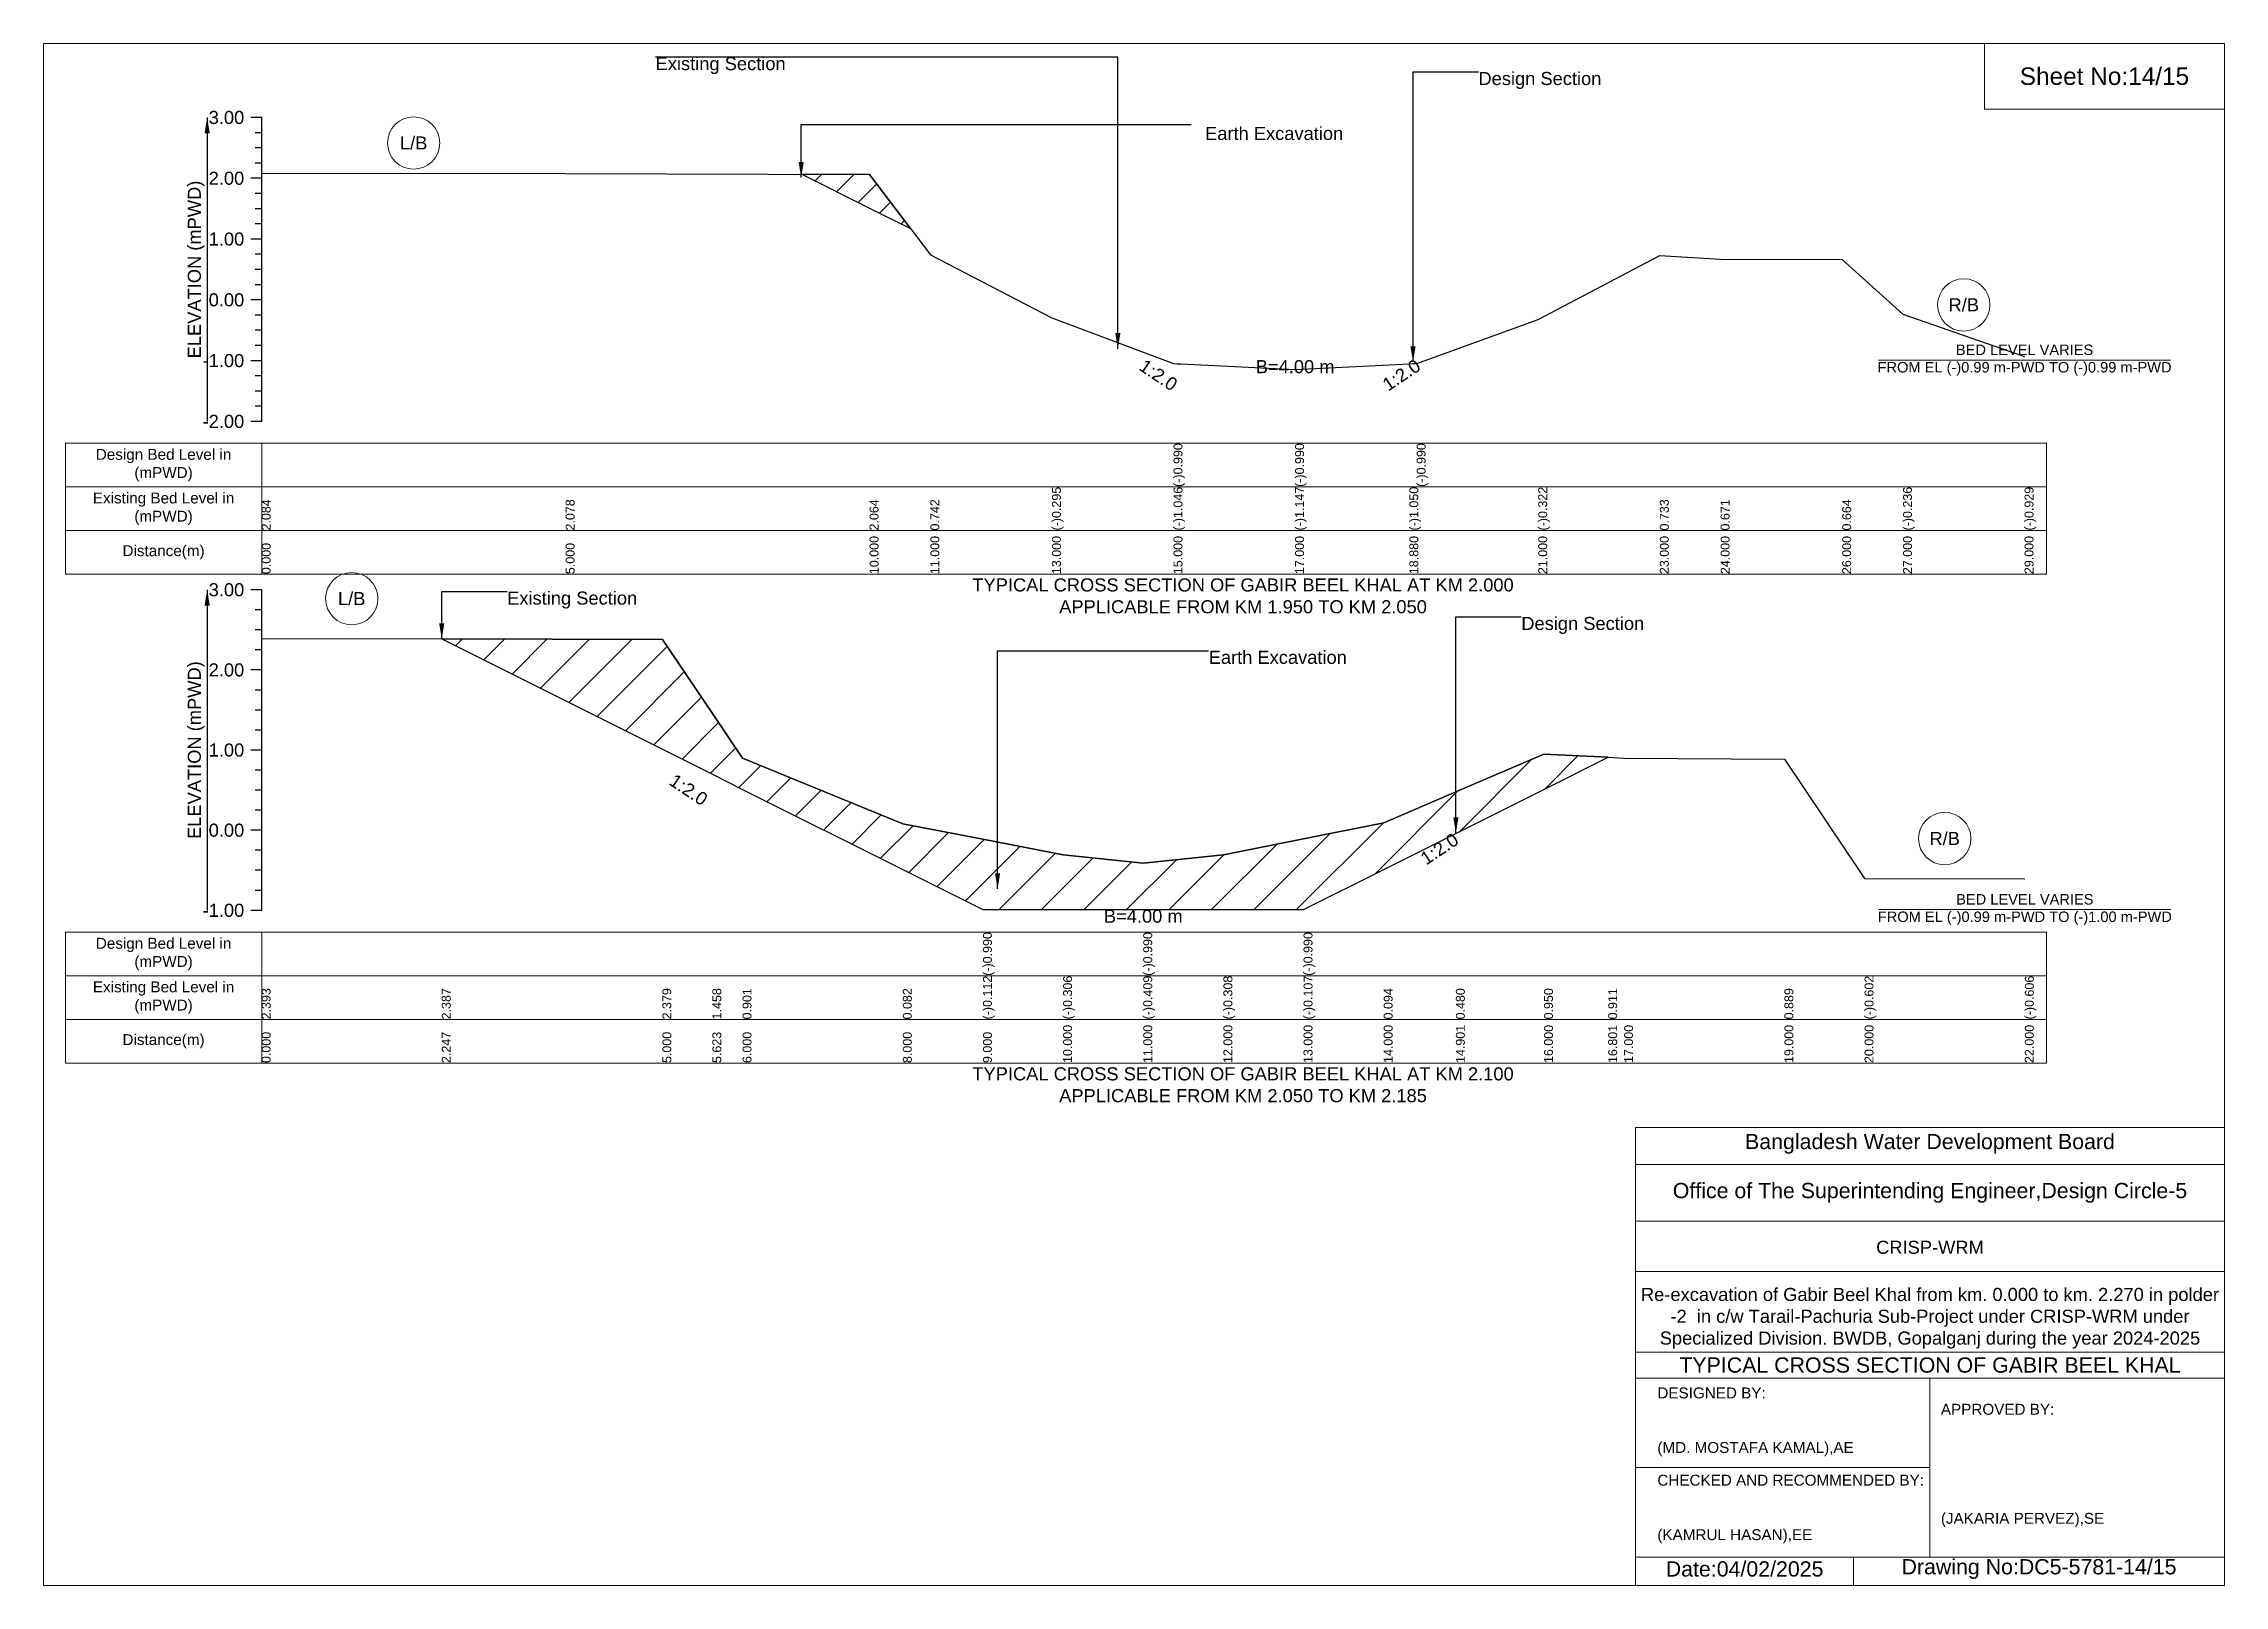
# Model space of a CAD drawing. Header units: inches. Extents: x 91000 to 258000, y -5656 to 6519.
# Drawn here: x 230000 to 238000, y -5656 to 0 of the extents above; entities that cross this region are included whole.
import ezdxf

# ---------------------------------------------------------------- set-up
doc = ezdxf.new("R2010")
doc.units = ezdxf.units.IN
doc.header["$LTSCALE"] = 7
doc.header["$MEASUREMENT"] = 0
for name, color, linetype, lineweight in [('Cross section Data Border', 7, 'Continuous', 9), ('Cross Section Labels', 7, 'Continuous', 9), ('Existing_Bed_Level for Xsection', 7, 'Continuous', 25)]:
    doc.layers.add(name, color=color, linetype=linetype, lineweight=lineweight)
doc.styles.get("Standard").update_dxf_attribs({"font": 'arial.ttf'})
doc.dimstyles.get("Standard").update_dxf_attribs({"dimtxt": 0.18, "dimasz": 0.18, "dimexe": 0.18, "dimexo": 0.0625, "dimgap": 0.09, "dimtad": 0, "dimtih": 1, "dimtoh": 1, "dimdec": 4, "dimzin": 0, "dimdsep": 46, "dimtxsty": 'Standard', "dimcen": 0.09, "dimadec": 0, "dimazin": 0, "dimtfac": 1, "dimtdec": 4, "dimtofl": 0, "dimtmove": 0, "dimatfit": 3, "dimfxl": 1, "dimtolj": 1, "dimtzin": 0, "dimarcsym": 0})

msp = doc.modelspace()

# ---------------------------------------------------------------- texts
at = {"layer": 'Cross section Data Border', "char_height": 40, "width": 640, "attachment_point": 5}
for s, insert in [('Design Bed Level in (mPWD)', (230440, -1546.2)), ('Existing Bed Level in (mPWD)', (230440, -1706.2)), ('Distance(m)', (230440, -1866.2)), ('Design Bed Level in (mPWD)', (230440, -3339.8)), ('Existing Bed Level in (mPWD)', (230440, -3499.8)), ('Distance(m)', (230440, -3659.8))]:
    msp.add_mtext(s, dxfattribs=dict(at, insert=insert))
at = {"layer": 'Cross Section Labels'}
for s, insert, char_height, attachment_point in [('Existing Section', (232245.1, -49.4), 48, 1), ('Design Section', (235263.6, -104), 48, 1), ('Sheet No:14/15', (237560, -120), 64, 5), ('Earth Excavation', (234260.7, -305.5), 48, 1), ('L/B', (231357.5, -364.7), 48, 5), ('R/B', (237044, -958.6), 48, 5), ('BED LEVEL VARIES ^JFROM EL (-)0.99 m-PWD TO (-)0.99 m-PWD', (237267, -1161), 38.4, 5), ('B=4.00 m', (234591, -1161), 48, 2), ('TYPICAL CROSS SECTION OF GABIR BEEL KHAL AT KM 2.000^JAPPLICABLE FROM KM 1.950 TO KM 2.050', (234400, -2026.2), 48, 5), ('L/B', (231130.2, -2036.2), 48, 5), ('Existing Section', (231700.5, -2010.1), 48, 1), ('Design Section', (235420.8, -2103.1), 48, 1), ('Earth Excavation', (234274, -2227.4), 48, 1), ('R/B', (236974, -2916.4), 48, 5), ('BED LEVEL VARIES ^JFROM EL (-)0.99 m-PWD TO (-)1.00 m-PWD', (237268, -3176.9), 38.4, 5), ('B=4.00 m', (234034, -3176.9), 48, 2), ('TYPICAL CROSS SECTION OF GABIR BEEL KHAL AT KM 2.100^JAPPLICABLE FROM KM 2.050 TO KM 2.185', (234400, -3819.8), 48, 5), ('Bangladesh Water Development Board', (236920, -4036), 56, 5), ('Office of The Superintending Engineer,Design Circle-5', (236920, -4216), 56, 5)]:
    msp.add_mtext(s, dxfattribs=dict(at, insert=insert, char_height=char_height, attachment_point=attachment_point))
at = {"layer": 'Cross Section Labels', "char_height": 48, "attachment_point": 2}
for insert, rotation in [((234103.1, -1195.8), 326.30993), ((234967.8, -1195.6), 33.69007), ((232379.7, -2717.3), 326.30993), ((235107.3, -2934.2), 33.69007)]:
    msp.add_mtext('1:2.0', dxfattribs=dict(at, insert=insert, rotation=rotation))
at = {"layer": 'Cross Section Labels'}
for s, insert, char_height, width, attachment_point in [('CRISP-WRM', (236920, -4416), 48, 2240, 5), ('Re-excavation of Gabir Beel Khal from km. 0.000 to km. 2.270 in polder -2  in c/w Tarail-Pachuria Sub-Project under CRISP-WRM under Specialized Division. BWDB, Gopalganj during the year 2024-2025', (236920, -4676), 48, 2160, 5), ('TYPICAL CROSS SECTION OF GABIR BEEL KHAL', (236920, -4848), 56, 2240, 5), ('DESIGNED BY:^J^J^J(MD. MOSTAFA KAMAL),AE', (235920, -5056), 40, 1120, 4), ('APPROVED BY:^J^J^J^J^J^J(JAKARIA PERVEZ),SE', (236960, -5216), 40, 1120, 4), ('CHECKED AND RECOMMENDED BY:^J^J^J(KAMRUL HASAN),EE', (235920, -5376), 40, 1120, 4), ('Date:04/02/2025', (236240, -5596), 56, 1120, 5), ('Drawing No:DC5-5781-14/15', (237320, -5596), 56, 1760, 5)]:
    msp.add_mtext(s, dxfattribs=dict(at, insert=insert, char_height=char_height, width=width, attachment_point=attachment_point))
at = {"layer": 'Existing_Bed_Level for Xsection', "char_height": 48, "attachment_point": 6}
for s, insert in [('3.00', (230736, -271.2)), ('2.00', (230736, -494.2)), ('1.00', (230736, -717.2)), ('0.00', (230736, -940.2)), ('-1.00', (230736, -1163.2)), ('-2.00', (230736, -1386.2)), ('3.00', (230736, -2003.8)), ('2.00', (230736, -2297.8)), ('1.00', (230736, -2591.8)), ('0.00', (230736, -2885.8)), ('-1.00', (230736, -3179.8))]:
    msp.add_mtext(s, dxfattribs=dict(at, insert=insert))
at = {"layer": 'Existing_Bed_Level for Xsection', "rotation": 90}
for s, insert, char_height, attachment_point in [('ELEVATION (mPWD)', (230560, -828.7), 48, 5), ('(-)0.990', (234145, -1626.2), 32.8, 1), ('(-)0.990', (234591, -1626.2), 32.8, 1), ('(-)0.990', (235037, -1626.2), 32.8, 1), ('2.084', (230800, -1786.2), 32.8, 1), ('2.078', (231915, -1786.2), 32.8, 1), ('2.064', (233030, -1786.2), 32.8, 1), ('0.742', (233253, -1786.2), 32.8, 1), ('(-)0.295', (233699, -1786.2), 32.8, 1), ('(-)1.046', (234145, -1786.2), 32.8, 1), ('(-)1.147', (234591, -1786.2), 32.8, 1), ('(-)1.050', (235010.2, -1786.2), 32.8, 1), ('(-)0.322', (235483, -1786.2), 32.8, 1), ('0.733', (235929, -1786.2), 32.8, 1), ('0.671', (236152, -1786.2), 32.8, 1), ('0.664', (236598, -1786.2), 32.8, 1), ('(-)0.236', (236821, -1786.2), 32.8, 1), ('(-)0.929', (237267, -1786.2), 32.8, 1), ('0.000', (230800, -1946.2), 32.8, 1), ('5.000', (231915, -1946.2), 32.8, 1), ('10.000', (233030, -1946.2), 32.8, 1), ('11.000', (233253, -1946.2), 32.8, 1), ('13.000', (233699, -1946.2), 32.8, 1), ('15.000', (234145, -1946.2), 32.8, 1), ('17.000', (234591, -1946.2), 32.8, 1), ('18.880', (235010.2, -1946.2), 32.8, 1), ('21.000', (235483, -1946.2), 32.8, 1), ('23.000', (235929, -1946.2), 32.8, 1), ('24.000', (236152, -1946.2), 32.8, 1), ('26.000', (236598, -1946.2), 32.8, 1), ('27.000', (236821, -1946.2), 32.8, 1), ('29.000', (237267, -1946.2), 32.8, 1), ('ELEVATION (mPWD)', (230560, -2591.8), 48, 5), ('(-)0.990', (233446, -3419.8), 32.8, 1), ('(-)0.990', (234034, -3419.8), 32.8, 1), ('(-)0.990', (234622, -3419.8), 32.8, 1), ('(-)0.112', (233446, -3579.8), 32.8, 1), ('(-)0.306', (233740, -3579.8), 32.8, 1), ('(-)0.409', (234034, -3579.8), 32.8, 1), ('(-)0.308', (234328, -3579.8), 32.8, 1), ('(-)0.107', (234622, -3579.8), 32.8, 1), ('(-)0.602', (236680, -3579.8), 32.8, 1), ('(-)0.606', (237268, -3579.8), 32.8, 1), ('2.393', (230800, -3579.8), 32.8, 1), ('2.387', (231460.5, -3579.8), 32.8, 1), ('2.379', (232270, -3579.8), 32.8, 1), ('1.458', (232453.2, -3579.8), 32.8, 1), ('0.901', (232564, -3579.8), 32.8, 1), ('0.082', (233152, -3579.8), 32.8, 1), ('0.094', (234916, -3579.8), 32.8, 1), ('0.480', (235180.8, -3579.8), 32.8, 1), ('0.950', (235504, -3579.8), 32.8, 1), ('0.911', (235739.6, -3579.8), 32.8, 1), ('0.889', (236386, -3579.8), 32.8, 1), ('0.000', (230800, -3739.8), 32.8, 1), ('2.247', (231460.5, -3739.8), 32.8, 1), ('5.000', (232270, -3739.8), 32.8, 1), ('5.623', (232453.2, -3739.8), 32.8, 1), ('6.000', (232564, -3739.8), 32.8, 1), ('8.000', (233152, -3739.8), 32.8, 1), ('9.000', (233446, -3739.8), 32.8, 1), ('10.000', (233740, -3739.8), 32.8, 1), ('11.000', (234034, -3739.8), 32.8, 1), ('12.000', (234328, -3739.8), 32.8, 1), ('13.000', (234622, -3739.8), 32.8, 1), ('14.000', (234916, -3739.8), 32.8, 1), ('14.901', (235180.8, -3739.8), 32.8, 1), ('16.000', (235504, -3739.8), 32.8, 1), ('16.801', (235739.6, -3739.8), 32.8, 1), ('17.000', (235798, -3739.8), 32.8, 1), ('19.000', (236386, -3739.8), 32.8, 1), ('20.000', (236680, -3739.8), 32.8, 1), ('22.000', (237268, -3739.8), 32.8, 1)]:
    msp.add_mtext(s, dxfattribs=dict(at, insert=insert, char_height=char_height, attachment_point=attachment_point))

# ---------------------------------------------------------------- hatches: boundary and pattern name
at = {"layer": 'Existing_Bed_Level for Xsection'}
h = msp.add_hatch(dxfattribs=at)
h.set_pattern_fill('ANSI31', color=256, scale=669, style=0)
h.paths.add_polyline_path([(232781.5, -479.3), (233030, -603.5), (233180.3, -678.6), (233030, -479.9)])
h = msp.add_hatch(dxfattribs=at)
h.set_pattern_fill('ANSI31', color=256, scale=882, style=0)
h.paths.add_polyline_path([(231460.5, -2184.1), (232270, -2588.9), (232453.2, -2680.5), (232564, -2735.9), (233152, -3029.9), (233446, -3176.9), (233740, -3176.9), (234034, -3176.9), (234328, -3176.9), (234622, -3176.9), (234916, -3029.9), (235180.8, -2897.5), (235504, -2735.9), (235739.6, -2618.1), (235504, -2606.5), (235180.8, -2744.9), (234916, -2858.2), (234622, -2917.3), (234328, -2976.4), (234034, -3006.1), (233740, -2975.8), (233446, -2918.8), (233152, -2861.7), (232564, -2620.9), (232453.2, -2457.2), (232270, -2186.4)])

# ---------------------------------------------------------------- linework, layer by layer
at = {"layer": 'Cross section Data Border'}
for points in [[(230080, -1466.2), (237347, -1466.2), (237347, -1946.2), (230080, -1946.2)], [(230080, -3259.8), (237348, -3259.8), (237348, -3739.8), (230080, -3739.8)]]:
    msp.add_lwpolyline(points, close=True, dxfattribs=at)
for points in [[(230800, -1466.2), (230800, -1946.2)], [(230080, -1626.2), (237347, -1626.2)], [(230080, -1786.2), (237347, -1786.2)], [(230800, -3259.8), (230800, -3739.8)], [(230080, -3419.8), (237348, -3419.8)], [(230080, -3579.8), (237348, -3579.8)]]:
    msp.add_lwpolyline(points, dxfattribs=at)
at = {"layer": 'Cross Section Labels'}
for points in [[(230000, 0), (238000, 0), (238000, -5656), (230000, -5656)], [(237120, 0), (238000, 0), (238000, -240), (237120, -240)]]:
    msp.add_lwpolyline(points, close=True, dxfattribs=at)
for points in [[(236731.2, -1161), (237802.8, -1161)], [(236732.2, -3176.9), (237803.8, -3176.9)], [(235840, -5656), (235840, -3976), (238000, -3976)], [(235840, -4112), (238000, -4112)], [(235840, -4320), (238000, -4320)], [(235840, -4504), (238000, -4504)], [(235840, -4800), (238000, -4800)], [(235840, -4896), (238000, -4896)], [(236920, -4896), (236920, -5552)], [(235840, -5224), (236920, -5224)], [(235840, -5552), (238000, -5552)], [(236640, -5552), (236640, -5656)]]:
    msp.add_lwpolyline(points, dxfattribs=at)
for centre in [(231357.5, -364.7), (237044, -958.6), (231130.2, -2036.2), (236974, -2916.4)]:
    msp.add_circle(centre, 96, dxfattribs=at)
at = {"layer": 'Existing_Bed_Level for Xsection'}
for points in [[(230800, -271.2), (230760, -271.2)], [(230800, -1386.2), (230800, -1163.2), (230800, -940.2), (230800, -717.2), (230800, -494.2), (230800, -271.2)], [(230800, -327), (230776, -327)], [(230800, -382.7), (230776, -382.7)], [(230800, -438.5), (230776, -438.5)], [(230800, -475.5), (231915, -476.8), (233030, -479.9), (233253, -774.8), (233699, -1006), (234145, -1173.5), (234145, -1173.5), (234158.9, -1174.2), (234172.8, -1174.9), (234591, -1196), (234591, -1196), (235010.2, -1174.4), (235023.6, -1173.7), (235037, -1173), (235037, -1173), (235483, -1012), (235929, -776.8), (236152, -790.6), (236598, -792.1), (236821, -992.8), (237267, -1147.4)], [(230800, -494.2), (230760, -494.2)], [(230800, -550), (230776, -550)], [(230800, -605.7), (230776, -605.7)], [(230800, -717.2), (230760, -717.2)], [(230800, -661.5), (230776, -661.5)], [(230800, -773), (230776, -773)], [(230800, -828.7), (230776, -828.7)], [(230800, -940.2), (230760, -940.2)], [(230800, -884.5), (230776, -884.5)], [(230800, -996), (230776, -996)], [(230800, -1051.7), (230776, -1051.7)], [(230800, -1107.5), (230776, -1107.5)], [(230800, -1163.2), (230760, -1163.2)], [(230800, -1219), (230776, -1219)], [(230800, -1274.7), (230776, -1274.7)], [(230800, -1330.5), (230776, -1330.5)], [(230800, -1386.2), (230760, -1386.2)], [(230800, -2003.8), (230760, -2003.8)], [(230800, -2077.3), (230776, -2077.3)], [(230800, -3179.8), (230800, -2885.8), (230800, -2591.8), (230800, -2297.8), (230800, -2003.8)], [(230800, -2150.8), (230776, -2150.8)], [(230800, -2224.3), (230776, -2224.3)], [(230800, -2182.3), (231460.5, -2184.1), (232270, -2186.4), (232453.2, -2457.2), (232564, -2620.9), (233152, -2861.7), (233446, -2918.8), (233446, -2918.8), (233740, -2975.8), (234034, -3006.1), (234034, -3006.1), (234328, -2976.4), (234622, -2917.3), (234622, -2917.3), (234916, -2858.2), (235180.8, -2744.9), (235504, -2606.5), (235739.6, -2618.1), (235798, -2620.9), (236386, -2624.5), (236680, -3062.8), (237268, -3064)], [(230800, -2297.8), (230760, -2297.8)], [(230800, -2371.3), (230776, -2371.3)], [(230800, -2444.8), (230776, -2444.8)], [(230800, -2518.3), (230776, -2518.3)], [(230800, -2591.8), (230760, -2591.8)], [(230800, -2665.3), (230776, -2665.3)], [(230800, -2738.8), (230776, -2738.8)], [(230800, -2812.3), (230776, -2812.3)], [(230800, -2885.8), (230760, -2885.8)], [(230800, -2959.3), (230776, -2959.3)], [(230800, -3032.8), (230776, -3032.8)], [(230800, -3106.3), (230776, -3106.3)], [(230800, -3179.8), (230760, -3179.8)]]:
    msp.add_lwpolyline(points, dxfattribs=at)
for points in [[(232781.5, -479.3), (233030, -603.5), (233180.3, -678.6), (233030, -479.9)], [(231460.5, -2184.1), (231460.5, -2184.1), (232270, -2588.9), (232453.2, -2680.5), (232564, -2735.9), (233152, -3029.9), (233446, -3176.9), (233446, -3176.9), (233740, -3176.9), (234034, -3176.9), (234034, -3176.9), (234328, -3176.9), (234622, -3176.9), (234622, -3176.9), (234916, -3029.9), (235180.8, -2897.5), (235504, -2735.9), (235739.6, -2618.1), (235504, -2606.5), (235180.8, -2744.9), (234916, -2858.2), (234622, -2917.3), (234622, -2917.3), (234328, -2976.4), (234034, -3006.1), (234034, -3006.1), (233740, -2975.8), (233446, -2918.8), (233446, -2918.8), (233152, -2861.7), (232564, -2620.9), (232453.2, -2457.2), (232270, -2186.4), (231460.5, -2184.1)]]:
    msp.add_lwpolyline(points, close=True, dxfattribs=at)

msp.set_redraw_order([(e.dxf.handle, doc.entitydb.next_handle()) for e in msp.query("TEXT MTEXT ATTDEF DIMENSION ARC_DIMENSION")])  # texts and dimensions are drawn at this point

# ---------------------------------------------------------------- leaders
at = {"layer": 'Cross Section Labels', "annotation_type": 0, "has_hookline": 1}
for points, hookline_direction, text_width in [([(233940.7, -1119.6), (233940.7, -49.4), (232245.2, -49.4)], 1, 467.2), ([(235023.6, -1167.7), (235023.6, -104), (235263.5, -104)], 0, 441.2), ([(232779.1, -491.4), (232779.1, -297.1), (234209.9, -297.1)], 0, 497), ([(231460.5, -2184.1), (231460.5, -2010.1), (231700.4, -2010.1)], 0, 467.2), ([(235180.8, -2895.8), (235180.8, -2103.1), (235420.7, -2103.1)], 0, 441.2), ([(233499.5, -3101.3), (233499.5, -2227.4), (234273.9, -2227.4)], 0, 497)]:
    msp.add_leader(points, dimstyle='Standard', override={"dimasz": 57.6}, dxfattribs=dict(at, hookline_direction=hookline_direction, text_width=text_width))
at = {"layer": 'Existing_Bed_Level for Xsection'}
for points in [[(230600, -271.2), (230600, -1386.2)], [(230600, -2003.8), (230600, -3179.8)]]:
    msp.add_leader(points, dimstyle='Standard', override={"dimasz": 57.6}, dxfattribs=at)

doc.saveas('drawing.dxf')
